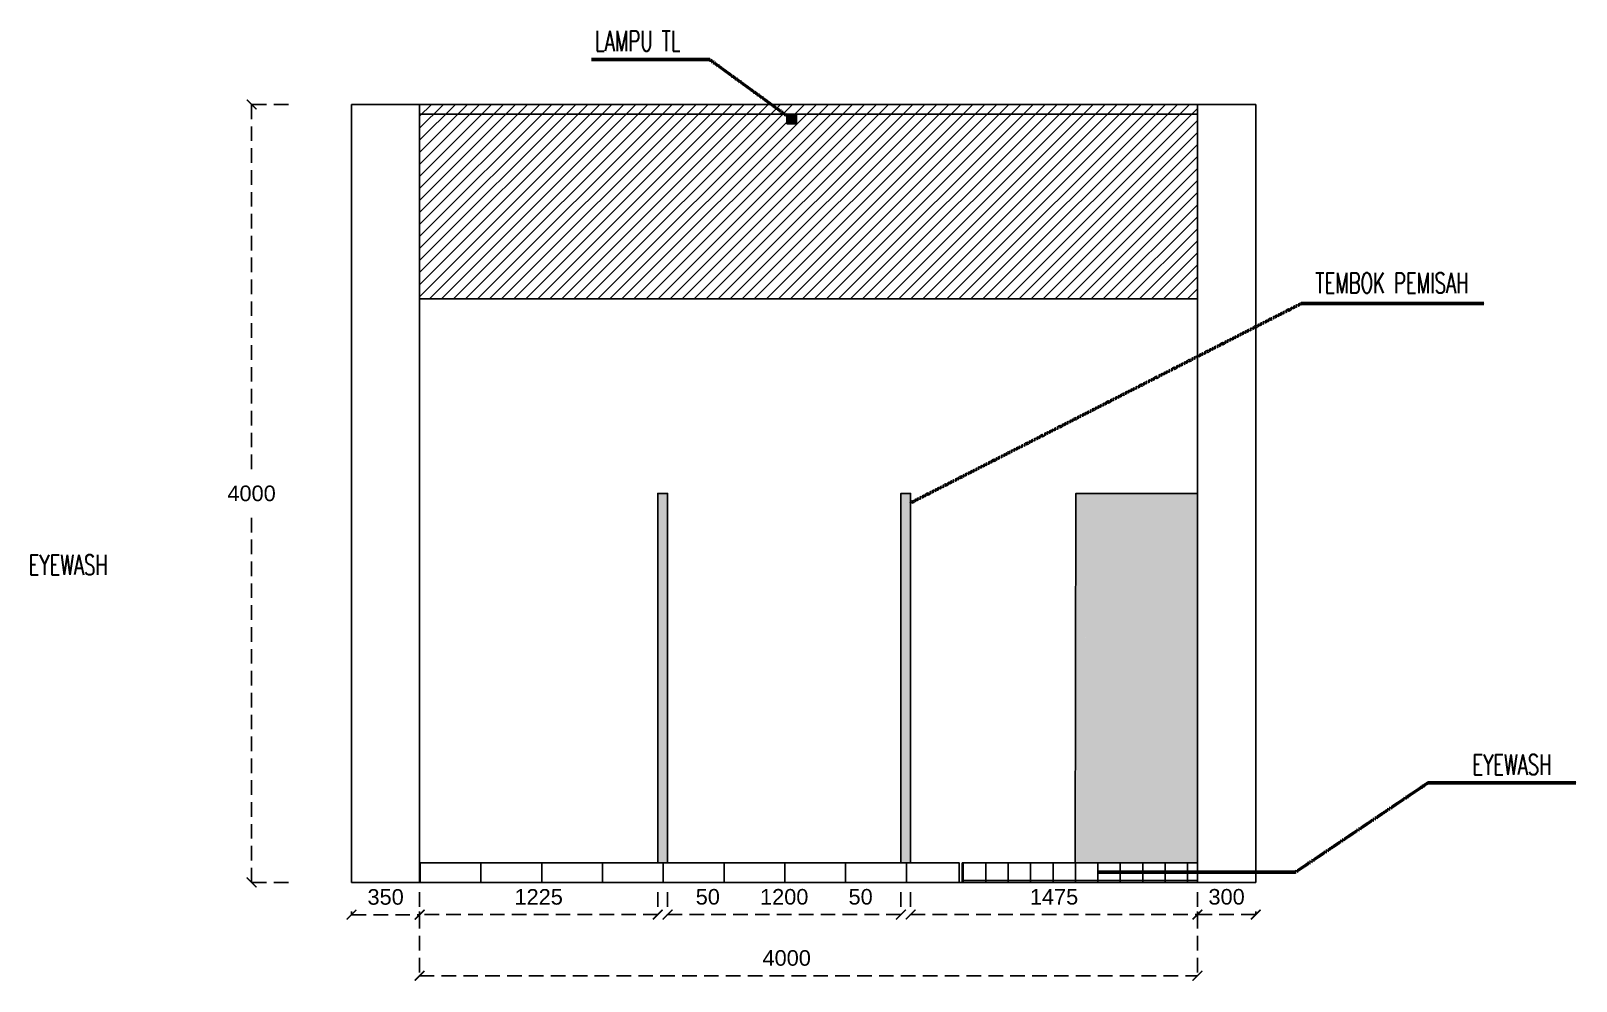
# Model space of a CAD drawing. Header units: inches. Extents: x -12025 to 97113, y -19657 to 37367.
# Drawn here: x 2144 to 10090, y -6790 to -1904 of the extents above; entities that cross this region are included whole.
import ezdxf
from ezdxf.enums import TextEntityAlignment as Align

# ---------------------------------------------------------------- set-up
doc = ezdxf.new("R2010")
doc.units = ezdxf.units.IN
doc.header["$MEASUREMENT"] = 0
doc.linetypes.add('( Hidden )', pattern=[0.375, 0.25, -0.125])
doc.layers.add('Notes', color=50, linetype='( Hidden )', lineweight=60)
doc.styles.add('dD-RS', font='romans.shx', dxfattribs={"width": 0.8})
doc.styles.get("Standard").update_dxf_attribs({"font": 'arial.ttf'})
doc.dimstyles.get("Standard").update_dxf_attribs({"dimtxt": 0.18, "dimasz": 0.18, "dimexe": 0.18, "dimexo": 0.0625, "dimgap": 0.09, "dimtad": 0, "dimtih": 1, "dimtoh": 1, "dimdec": 4, "dimzin": 0, "dimdsep": 46, "dimtxsty": 'Standard', "dimcen": 0.09, "dimadec": 0, "dimazin": 0, "dimtfac": 1, "dimtdec": 4, "dimtofl": 0, "dimtmove": 0, "dimatfit": 3, "dimfxl": 1, "dimtolj": 1, "dimtzin": 0, "dimarcsym": 0})

msp = doc.modelspace()

# ---------------------------------------------------------------- texts
at = {"style": 'dD-RS', "width": 0.65}
for s, height, p in [('LAMPU TL', 104.31, (5045, -1955.8)), ('TEMBOK PEMISAH', 104.311, (8749.2, -3199.4)), ('EYEWASH', 104.31, (2132.7, -4649.2)), ('EYEWASH', 104.31, (9556.5, -5676.9))]:
    msp.add_text(s, height=height, dxfattribs=at).set_placement(p, align=Align.MIDDLE_LEFT)

# ---------------------------------------------------------------- blocks, each defined once
blk = doc.blocks.new('_ArchTick')
at = {"color": 0, "linetype": 'ByBlock', "const_width": 0.15}
blk.add_lwpolyline([(-0.5, -0.5), (0.5, 0.5)], dxfattribs=at)
blk = doc.blocks.new('*D50')
at = {"color": 0, "linetype": '( Hidden )', "lineweight": -2, "ltscale": 300, "transparency": 16777216}
for p, q in [((4143, -6332.1), (4143, -6761.9)), ((8142.6, -6332.1), (8142.6, -6761.9)), ((4143, -6761.9), (8142.6, -6761.9))]:
    blk.add_line(p, q, dxfattribs=at)
at = {"layer": 'Defpoints', "color": 0, "linetype": '( Hidden )', "ltscale": 300, "transparency": 16777216}
for p in [(4143, -6182.1), (8142.6, -6182.1), (8142.6, -6761.9)]:
    blk.add_point(p, dxfattribs=at)
at = {"color": 0, "linetype": '( Hidden )', "lineweight": -2, "ltscale": 300, "transparency": 16777216, "xscale": 50, "yscale": 50, "zscale": 50, "rotation": 180}
blk.add_blockref('_ArchTick', (4143, -6761.9), dxfattribs=at)
at = {"color": 0, "linetype": '( Hidden )', "lineweight": -2, "ltscale": 300, "transparency": 16777216, "xscale": 50, "yscale": 50, "zscale": 50}
blk.add_blockref('_ArchTick', (8142.6, -6761.9), dxfattribs=at)
at = {"color": 0, "linetype": '( Hidden )', "ltscale": 300, "transparency": 16777216, "insert": (6030.5, -6671.1), "char_height": 80, "attachment_point": 5}
blk.add_mtext('\\A1;4000', dxfattribs=at)
blk = doc.blocks.new('*D52')
at = {"color": 0, "linetype": '( Hidden )', "lineweight": -2, "ltscale": 300, "transparency": 16777216}
for p, q in [((3793.3, -6432.1), (3793.3, -6448.2)), ((4143.3, -6432.1), (4143.3, -6448.2)), ((3793.3, -6448.2), (4143.3, -6448.2))]:
    blk.add_line(p, q, dxfattribs=at)
at = {"layer": 'Defpoints', "color": 0, "linetype": '( Hidden )', "ltscale": 300, "transparency": 16777216}
for p in [(3793.3, -6282.1), (4143.3, -6282.1), (4143.3, -6448.2)]:
    blk.add_point(p, dxfattribs=at)
at = {"color": 0, "linetype": '( Hidden )', "lineweight": -2, "ltscale": 300, "transparency": 16777216, "xscale": 50, "yscale": 50, "zscale": 50, "rotation": 180}
blk.add_blockref('_ArchTick', (3793.3, -6448.2), dxfattribs=at)
at = {"color": 0, "linetype": '( Hidden )', "lineweight": -2, "ltscale": 300, "transparency": 16777216, "xscale": 50, "yscale": 50, "zscale": 50}
blk.add_blockref('_ArchTick', (4143.3, -6448.2), dxfattribs=at)
at = {"color": 0, "linetype": '( Hidden )', "ltscale": 300, "transparency": 16777216, "insert": (3968.3, -6357.3), "char_height": 80, "attachment_point": 5}
blk.add_mtext('\\A1;350', dxfattribs=at)
blk = doc.blocks.new('*D53')
at = {"color": 0, "linetype": '( Hidden )', "lineweight": -2, "ltscale": 300, "transparency": 16777216}
for p, q in [((4142.6, -6332.1), (4142.6, -6447.8)), ((5367.9, -6332.1), (5367.9, -6447.8)), ((5367.9, -6447.8), (4142.6, -6447.8))]:
    blk.add_line(p, q, dxfattribs=at)
at = {"layer": 'Defpoints', "color": 0, "linetype": '( Hidden )', "ltscale": 300, "transparency": 16777216}
for p in [(4142.6, -6182.1), (5367.9, -6182.1), (4142.6, -6447.8)]:
    blk.add_point(p, dxfattribs=at)
at = {"color": 0, "linetype": '( Hidden )', "lineweight": -2, "ltscale": 300, "transparency": 16777216, "xscale": 50, "yscale": 50, "zscale": 50, "rotation": 180}
blk.add_blockref('_ArchTick', (4142.6, -6447.8), dxfattribs=at)
at = {"color": 0, "linetype": '( Hidden )', "lineweight": -2, "ltscale": 300, "transparency": 16777216, "xscale": 50, "yscale": 50, "zscale": 50}
blk.add_blockref('_ArchTick', (5367.9, -6447.8), dxfattribs=at)
at = {"color": 0, "linetype": '( Hidden )', "ltscale": 300, "transparency": 16777216, "insert": (4755.3, -6357), "char_height": 80, "attachment_point": 5}
blk.add_mtext('\\A1;1225', dxfattribs=at)
blk = doc.blocks.new('*D54')
at = {"color": 0, "linetype": '( Hidden )', "lineweight": -2, "ltscale": 300, "transparency": 16777216}
for p, q in [((5417.9, -6332.1), (5417.9, -6447.4)), ((6617.9, -6332.1), (6617.9, -6447.4)), ((5417.9, -6447.4), (6617.9, -6447.4))]:
    blk.add_line(p, q, dxfattribs=at)
at = {"layer": 'Defpoints', "color": 0, "linetype": '( Hidden )', "ltscale": 300, "transparency": 16777216}
for p in [(5417.9, -6182.1), (6617.9, -6182.1), (6617.9, -6447.4)]:
    blk.add_point(p, dxfattribs=at)
at = {"color": 0, "linetype": '( Hidden )', "lineweight": -2, "ltscale": 300, "transparency": 16777216, "xscale": 50, "yscale": 50, "zscale": 50, "rotation": 180}
blk.add_blockref('_ArchTick', (5417.9, -6447.4), dxfattribs=at)
at = {"color": 0, "linetype": '( Hidden )', "lineweight": -2, "ltscale": 300, "transparency": 16777216, "xscale": 50, "yscale": 50, "zscale": 50}
blk.add_blockref('_ArchTick', (6617.9, -6447.4), dxfattribs=at)
at = {"color": 0, "linetype": '( Hidden )', "ltscale": 300, "transparency": 16777216, "insert": (6017.9, -6356.6), "char_height": 80, "attachment_point": 5}
blk.add_mtext('\\A1;1200', dxfattribs=at)
blk = doc.blocks.new('*D55')
at = {"color": 0, "linetype": '( Hidden )', "lineweight": -2, "ltscale": 300, "transparency": 16777216}
for p, q in [((5367.9, -6332.1), (5367.9, -6447.4)), ((5417.9, -6332.1), (5417.9, -6447.4)), ((5367.9, -6447.4), (5317.9, -6447.4)), ((5417.9, -6447.4), (5732.2, -6447.4))]:
    blk.add_line(p, q, dxfattribs=at)
at = {"layer": 'Defpoints', "color": 0, "linetype": '( Hidden )', "ltscale": 300, "transparency": 16777216}
for p in [(5367.9, -6182.1), (5417.9, -6182.1), (5417.9, -6447.4)]:
    blk.add_point(p, dxfattribs=at)
at = {"color": 0, "linetype": '( Hidden )', "lineweight": -2, "ltscale": 300, "transparency": 16777216, "xscale": 50, "yscale": 50, "zscale": 50}
blk.add_blockref('_ArchTick', (5367.9, -6447.4), dxfattribs=at)
at = {"color": 0, "linetype": '( Hidden )', "lineweight": -2, "ltscale": 300, "transparency": 16777216, "xscale": 50, "yscale": 50, "zscale": 50, "rotation": 180}
blk.add_blockref('_ArchTick', (5417.9, -6447.4), dxfattribs=at)
at = {"color": 0, "linetype": '( Hidden )', "ltscale": 300, "transparency": 16777216, "insert": (5625, -6356.6), "char_height": 80, "attachment_point": 5}
blk.add_mtext('\\A1;50', dxfattribs=at)
blk = doc.blocks.new('*D56')
at = {"color": 0, "linetype": '( Hidden )', "lineweight": -2, "ltscale": 300, "transparency": 16777216}
for p, q in [((6617.9, -6332.1), (6617.9, -6447.4)), ((6667.9, -6332.1), (6667.9, -6447.4)), ((6617.9, -6447.4), (6303.6, -6447.4)), ((6667.9, -6447.4), (6717.9, -6447.4))]:
    blk.add_line(p, q, dxfattribs=at)
at = {"layer": 'Defpoints', "color": 0, "linetype": '( Hidden )', "ltscale": 300, "transparency": 16777216}
for p in [(6617.9, -6182.1), (6667.9, -6182.1), (6617.9, -6447.4)]:
    blk.add_point(p, dxfattribs=at)
at = {"color": 0, "linetype": '( Hidden )', "lineweight": -2, "ltscale": 300, "transparency": 16777216, "xscale": 50, "yscale": 50, "zscale": 50}
blk.add_blockref('_ArchTick', (6617.9, -6447.4), dxfattribs=at)
at = {"color": 0, "linetype": '( Hidden )', "lineweight": -2, "ltscale": 300, "transparency": 16777216, "xscale": 50, "yscale": 50, "zscale": 50, "rotation": 180}
blk.add_blockref('_ArchTick', (6667.9, -6447.4), dxfattribs=at)
at = {"color": 0, "linetype": '( Hidden )', "ltscale": 300, "transparency": 16777216, "insert": (6410.7, -6356.6), "char_height": 80, "attachment_point": 5}
blk.add_mtext('\\A1;50', dxfattribs=at)
blk = doc.blocks.new('*D57')
at = {"color": 0, "linetype": '( Hidden )', "lineweight": -2, "ltscale": 300, "transparency": 16777216}
for p, q in [((6667.9, -6332.1), (6667.9, -6447.4)), ((8142.6, -6332.1), (8142.6, -6447.4)), ((6667.9, -6447.4), (8142.6, -6447.4))]:
    blk.add_line(p, q, dxfattribs=at)
at = {"layer": 'Defpoints', "color": 0, "linetype": '( Hidden )', "ltscale": 300, "transparency": 16777216}
for p in [(6667.9, -6182.1), (8142.6, -6182.1), (8142.6, -6447.4)]:
    blk.add_point(p, dxfattribs=at)
at = {"color": 0, "linetype": '( Hidden )', "lineweight": -2, "ltscale": 300, "transparency": 16777216, "xscale": 50, "yscale": 50, "zscale": 50, "rotation": 180}
blk.add_blockref('_ArchTick', (6667.9, -6447.4), dxfattribs=at)
at = {"color": 0, "linetype": '( Hidden )', "lineweight": -2, "ltscale": 300, "transparency": 16777216, "xscale": 50, "yscale": 50, "zscale": 50}
blk.add_blockref('_ArchTick', (8142.6, -6447.4), dxfattribs=at)
at = {"color": 0, "linetype": '( Hidden )', "ltscale": 300, "transparency": 16777216, "insert": (7405.3, -6356.6), "char_height": 80, "attachment_point": 5}
blk.add_mtext('\\A1;1475', dxfattribs=at)
blk = doc.blocks.new('*D58')
at = {"color": 0, "linetype": '( Hidden )', "lineweight": -2, "ltscale": 300, "transparency": 16777216}
for p, q in [((8142.6, -6432.1), (8142.6, -6447.4)), ((8442.6, -6432.1), (8442.6, -6447.4)), ((8142.6, -6447.4), (8442.6, -6447.4))]:
    blk.add_line(p, q, dxfattribs=at)
at = {"layer": 'Defpoints', "color": 0, "linetype": '( Hidden )', "ltscale": 300, "transparency": 16777216}
for p in [(8142.6, -6282.1), (8442.6, -6282.1), (8442.6, -6447.4)]:
    blk.add_point(p, dxfattribs=at)
at = {"color": 0, "linetype": '( Hidden )', "lineweight": -2, "ltscale": 300, "transparency": 16777216, "xscale": 50, "yscale": 50, "zscale": 50, "rotation": 180}
blk.add_blockref('_ArchTick', (8142.6, -6447.4), dxfattribs=at)
at = {"color": 0, "linetype": '( Hidden )', "lineweight": -2, "ltscale": 300, "transparency": 16777216, "xscale": 50, "yscale": 50, "zscale": 50}
blk.add_blockref('_ArchTick', (8442.6, -6447.4), dxfattribs=at)
at = {"color": 0, "linetype": '( Hidden )', "ltscale": 300, "transparency": 16777216, "insert": (8292.6, -6356.6), "char_height": 80, "attachment_point": 5}
blk.add_mtext('\\A1;300', dxfattribs=at)
blk = doc.blocks.new('*D51')
at = {"color": 0, "linetype": '( Hidden )', "lineweight": -2, "ltscale": 300, "transparency": 16777216}
for p, q in [((3468.3, -2282.1), (3279, -2282.1)), ((3279, -2282.1), (3279, -4191.2)), ((3279, -6282.1), (3279, -4372.9)), ((3468.3, -6282.1), (3279, -6282.1))]:
    blk.add_line(p, q, dxfattribs=at)
at = {"layer": 'Defpoints', "color": 0, "linetype": '( Hidden )', "ltscale": 300, "transparency": 16777216}
for p in [(3279, -2282.1), (3618.3, -2282.1), (3618.3, -6282.1)]:
    blk.add_point(p, dxfattribs=at)
at = {"color": 0, "linetype": '( Hidden )', "lineweight": -2, "ltscale": 300, "transparency": 16777216, "xscale": 50, "yscale": 50, "zscale": 50}
for p, rotation in [((3279, -2282.1), 90), ((3279, -6282.1), 270)]:
    blk.add_blockref('_ArchTick', p, dxfattribs=dict(at, rotation=rotation))
at = {"color": 0, "linetype": '( Hidden )', "ltscale": 300, "transparency": 16777216, "insert": (3279, -4282.1), "char_height": 80, "attachment_point": 5}
blk.add_mtext('\\A1;4000', dxfattribs=at)

# ---------------------------------------------------------------- dimensions: what is measured, and where the dimension line sits
at = {"color": 1, "linetype": '( Hidden )', "ltscale": 300}
dim = msp.add_linear_dim(base=(3279, -2282.1), p1=(3618.3, -6282.1), p2=(3618.3, -2282.1), angle=90, dimstyle='Standard', override={"dimtxt": 80, "dimasz": 50, "dimexe": 0, "dimexo": 150, "dimgap": 50, "dimtad": 1, "dimdec": 0, "dimblk1": 'ArchTick', "dimblk2": 'ArchTick', "dimsah": 1}, dxfattribs=at)
dim.commit()
dim.dimension.update_dxf_attribs({"geometry": '*D51', "text_midpoint": (3279, -4282.1), "dimtype": 160})
for base, p1, p2, picture, middle in [((4142.6, -6447.8), (5367.9, -6182.1), (4142.6, -6182.1), '*D53', (4755.3, -6357)), ((5417.9, -6447.4), (5367.9, -6182.1), (5417.9, -6182.1), '*D55', (5625, -6356.6)), ((6617.9, -6447.4), (5417.9, -6182.1), (6617.9, -6182.1), '*D54', (6017.9, -6356.6)), ((6617.9, -6447.4), (6667.9, -6182.1), (6617.9, -6182.1), '*D56', (6410.7, -6356.6)), ((8142.6, -6447.4), (6667.9, -6182.1), (8142.6, -6182.1), '*D57', (7405.3, -6356.6)), ((4143.3, -6448.2), (3793.3, -6282.1), (4143.3, -6282.1), '*D52', (3968.3, -6357.3)), ((8442.6, -6447.4), (8142.6, -6282.1), (8442.6, -6282.1), '*D58', (8292.6, -6356.6))]:
    dim = msp.add_linear_dim(base=base, p1=p1, p2=p2, dimstyle='Standard', override={"dimtxt": 80, "dimasz": 50, "dimexe": 0, "dimexo": 150, "dimgap": 50, "dimtad": 1, "dimdec": 0, "dimblk1": 'ArchTick', "dimblk2": 'ArchTick', "dimsah": 1}, dxfattribs=at)
    dim.commit()
    dim.dimension.update_dxf_attribs({"geometry": picture, "text_midpoint": middle})
dim = msp.add_linear_dim(base=(8142.6, -6761.9), p1=(4143, -6182.1), p2=(8142.6, -6182.1), dimstyle='Standard', override={"dimtxt": 80, "dimasz": 50, "dimexe": 0, "dimexo": 150, "dimgap": 50, "dimtad": 1, "dimdec": 0, "dimblk1": 'ArchTick', "dimblk2": 'ArchTick', "dimsah": 1}, dxfattribs=at)
dim.commit()
dim.dimension.update_dxf_attribs({"geometry": '*D50', "text_midpoint": (6030.5, -6761.9), "dimtype": 160})

# ---------------------------------------------------------------- hatches: boundary and pattern name
at = {"transparency": 33554531}
h = msp.add_hatch(dxfattribs=at)
h.set_pattern_fill('ANSI31', color=256, scale=350)
h.set_pattern_definition([(45, (-10796.48, 7219.01), (-30.93592, 30.93592), [])])
h.paths.add_polyline_path([(8143.3, -3282.1), (8143.3, -2282.1), (4143.3, -2282.1), (4143.3, -3282.1)])
at = {"true_color": 0x939598}
h = msp.add_hatch(dxfattribs=at)
h.set_pattern_fill('ANSI31', color=252)
h.set_pattern_definition([(45, (-25042.96295, 2777.7478), (-0.08838834765, 0.08838834765), [])])
h.paths.add_polyline_path([(6030.5, -2382), (6080.5, -2382), (6080.5, -2332), (6030.5, -2332)])
at = {"transparency": 33554687}
h = msp.add_hatch(color=256, dxfattribs=at)
h.dxf.hatch_style = 1
h.paths.add_polyline_path([(5367.9, -4282.1), (5417.9, -4282.1), (5417.9, -6182.1), (5367.9, -6182.1)])
h = msp.add_hatch(color=256, dxfattribs=at)
h.dxf.hatch_style = 1
h.paths.add_polyline_path([(6617.9, -4282.1), (6667.9, -4282.1), (6667.9, -6182.1), (6617.9, -6182.1)])
h = msp.add_hatch(color=256, dxfattribs=at)
h.dxf.hatch_style = 1
edge = h.paths.add_edge_path()
edge.add_line((7517.7, -4282.1), (8142.6, -4282.1))
edge.add_line((8142.6, -4282.1), (8142.6, -6182.1))
edge.add_line((8142.6, -6182.1), (7518.7, -6182.1))
edge.add_line((7518.7, -6182.1), (7517.7, -5209.1))
edge.add_line((7517.7, -5209.1), (7574.6, -5141.6))
edge.add_line((7574.6, -5141.6), (7591.1, -5141.6))
edge.add_line((7591.1, -5141.6), (7591.1, -5094.3))
edge.add_line((7591.1, -5094.3), (7591.1, -5062.2))
edge.add_arc((7584.8, -5062.2), 6.34, 0, 90)
edge.add_line((7584.8, -5055.9), (7577.4, -5055.9))
edge.add_line((7577.4, -5055.9), (7577.4, -5030.8))
edge.add_arc((7569.5, -5030.8), 7.93, 0, 73.8631)
edge.add_line((7571.7, -5023.2), (7517.7, -5015.6))
edge.add_line((7517.7, -5015.6), (7517.7, -4282.1))
h = msp.add_hatch(color=256)
h.dxf.hatch_style = 1
h.paths.add_polyline_path([(7517.7, -5094.3), (7591.1, -5094.3), (7591.1, -5141.6), (7517.7, -5141.6)])
h.paths.add_polyline_path([(7517.7, -5141.6), (7574.6, -5141.6), (7517.7, -5209.1)])
h.paths.add_polyline_path([(7517.7, -5055.9), (7577.4, -5055.9), (7584.8, -5055.9, -0.414214), (7591.1, -5062.2), (7591.1, -5094.3), (7517.7, -5094.3)])
h.paths.add_polyline_path([(7517.7, -5022.9), (7569.5, -5022.9, -0.414214), (7577.4, -5030.8), (7577.4, -5055.9), (7517.7, -5055.9)])
h.paths.add_polyline_path([(7517.7, -5015.6), (7569.5, -5022.9), (7517.7, -5022.9)])
h = msp.add_hatch(dxfattribs=at)
h.set_pattern_fill('ANSI37', color=256, scale=2500, angle=45)
h.set_pattern_definition([(90, (-23041.52, -3158.94), (-312.5, 0), []), (180, (-23041.52, -3158.94), (-3e-14, -312.5), [])])
h.paths.add_polyline_path([(6917.6, -6182.1), (6917.6, -6282.1), (4143.3, -6282.1), (4143.3, -6182.1)])
at = {"true_color": 0x939598}
h = msp.add_hatch(dxfattribs=at)
h.set_pattern_fill('ANSI37', color=252, scale=922.470377, angle=135)
h.set_pattern_definition([(180, (-23041.52, -3158.94), (-7e-15, -115.3088), []), (270, (-23041.52, -3158.94), (115.3088, -1e-14), [])])
h.paths.add_polyline_path([(8142.6, -6182.1), (8142.6, -6282.1), (6933.4, -6282.1), (6933.4, -6182.1)])

# ---------------------------------------------------------------- linework, layer by layer
for p, q in [((8142.6, -2282.1), (3793.3, -2282.1)), ((8143.3, -2282.1), (8143.3, -6282.1)), ((8442.6, -6282.1), (8442.6, -2282.1)), ((5367.9, -6182.1), (5367.9, -4282.1)), ((5417.9, -6182.1), (5417.9, -4282.1)), ((6617.9, -6182.1), (6617.9, -4282.1)), ((6667.9, -6182.1), (6667.9, -4282.1)), ((3853.8, -6282.1), (8442.6, -6282.1))]:
    msp.add_line(p, q)
msp.add_lwpolyline([(3793.3, -6282.1), (4143.3, -6282.1), (4143.3, -2282.1), (3793.3, -2282.1)], close=True)
for points in [[(4143.3, -2282.1), (4143.3, -3282.1), (8142.6, -3282.1), (8142.6, -2282.1), (4143.3, -2282.1)], [(4143.3, -2282.1), (4143.3, -3282.1), (8143.3, -3282.1), (8143.3, -2282.1), (4143.3, -2282.1)], [(4143.3, -2282.1), (4143.3, -2332.1), (4143.3, -2282.1)], [(4143.3, -2282.1), (4143.3, -2332.1), (8143.3, -2332.1), (8143.3, -2282.1), (4143.3, -2282.1)], [(8442.6, -6282.1), (8142.6, -6282.1), (8142.6, -2282.1), (8442.6, -2282.1), (8442.6, -6282.1), (8142.6, -6282.1)], [(8442.6, -6282.1), (8442.6, -2282.1)], [(6030.5, -2382.1), (6030.5, -2332.1)], [(6080.5, -2332.1), (6030.5, -2332.1)], [(6080.5, -2382.1), (6030.5, -2382.1)], [(6080.5, -2382.1), (6080.5, -2332.1)], [(5367.9, -6182.1), (5367.9, -4282.1), (5417.9, -4282.1), (5417.9, -6182.1)], [(6617.9, -6182.1), (6617.9, -4282.1), (6667.9, -4282.1), (6667.9, -6182.1)], [(7514.7, -6181.4), (7517.7, -4282.1), (8142.6, -4282.1), (8142.6, -6182.1), (7517.7, -6182.1)], [(4642.6, -6282.1), (6917.6, -6282.1), (6917.6, -6182.1), (4143.3, -6182.1), (4143.3, -6282.1)], [(8292.6, -6282.1), (6933.4, -6282.1), (6933.4, -6182.1), (8142.6, -6182.1)], [(6867.6, -6282.1), (6817.6, -6282.1)], [(6867.6, -6282.1), (6817.6, -6282.1)], [(8142.6, -6282.1), (7517.6, -6282.1)]]:
    msp.add_lwpolyline(points)
at = {"layer": 'Notes'}
for points in [[(6058, -2359.3), (5633.9, -2050.7), (5027.1, -2050.7)], [(6667.9, -4330.5), (8678.3, -3304.8), (9616.4, -3304.8)], [(7628.6, -6229.4), (8646.6, -6229.4), (9328.1, -5770.2), (10089.7, -5770.2)]]:
    msp.add_lwpolyline(points, dxfattribs=at)

msp.set_redraw_order([(e.dxf.handle, doc.entitydb.next_handle()) for e in msp.query("TEXT MTEXT ATTDEF DIMENSION ARC_DIMENSION")])  # texts and dimensions are drawn at this point

doc.saveas('drawing.dxf')
